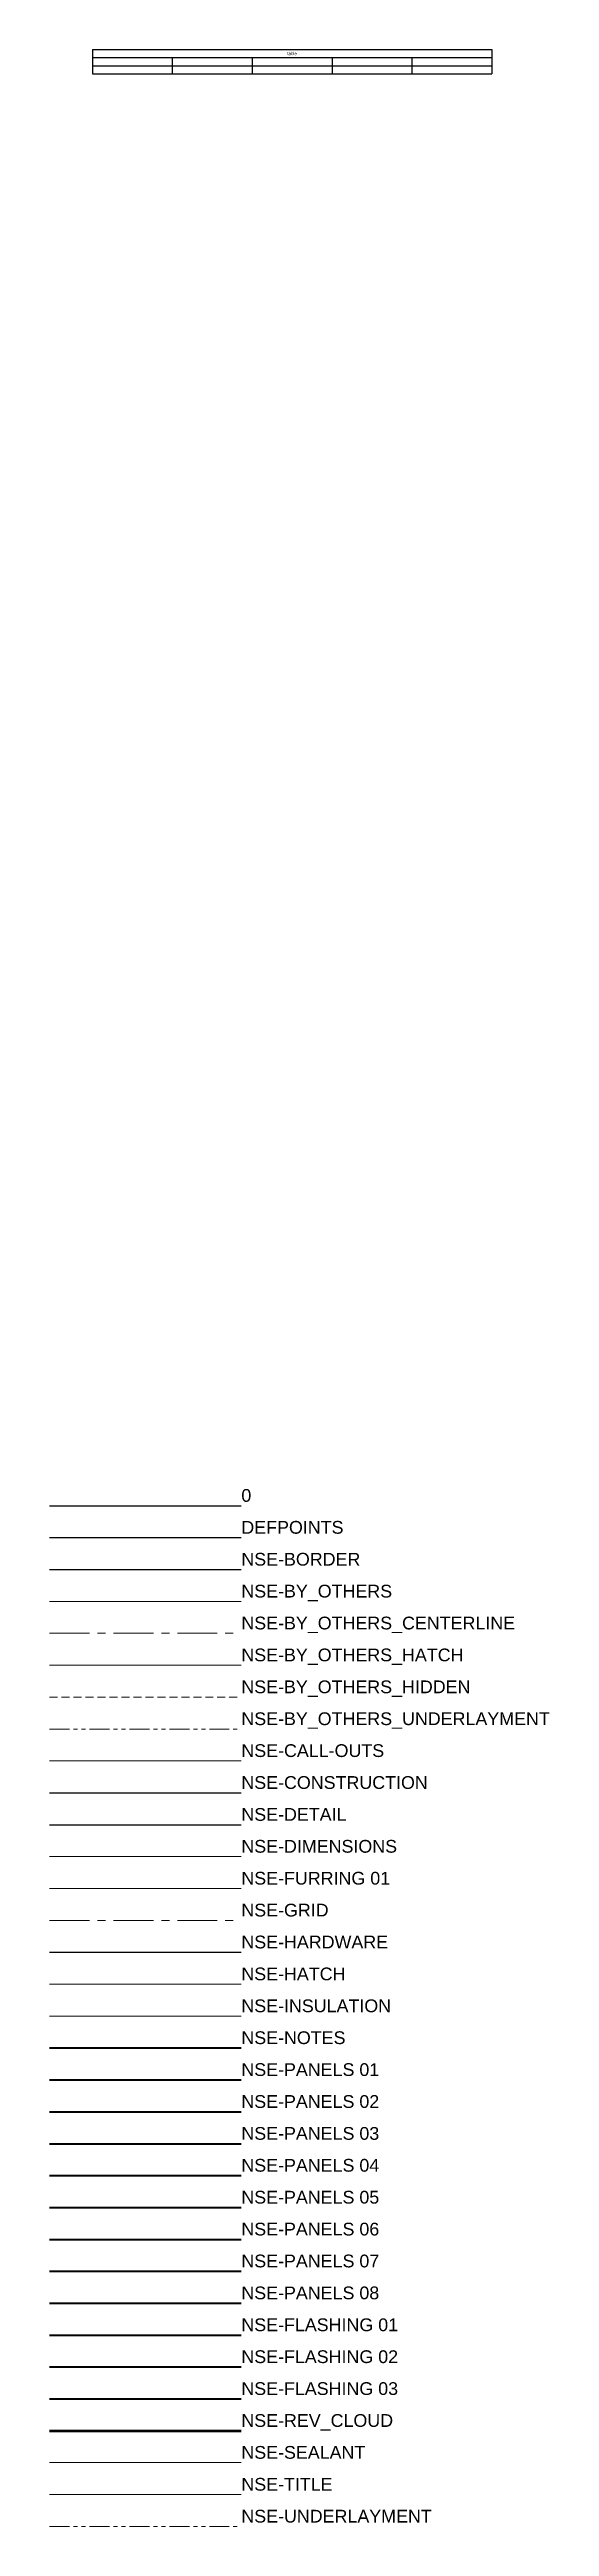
# Model space of a CAD drawing. Header units: inches. Extents: x -293 to 39679, y -468 to 488.
# Drawn here: x -293 to -277.4, y -37 to 40.7 of the extents above; entities that cross this region are included whole.
import ezdxf

# ---------------------------------------------------------------- set-up
doc = ezdxf.new("R2010")
doc.units = ezdxf.units.IN
doc.header["$MEASUREMENT"] = 0
for name, pattern in [('CENTER', [2, 1.25, -0.25, 0.25, -0.25]), ('HIDDEN', [0.375, 0.25, -0.125]), ('PHANTOM2', [1.25, 0.625, -0.125, 0.125, -0.125, 0.125, -0.125])]:
    doc.linetypes.add(name, pattern=pattern)
doc.layers.get('Defpoints').update_dxf_attribs({"color": 3})
doc.layers.add('NSE-Border', color=156, linetype='Continuous', plot=False)
doc.layers.add('NSE-Construction', color=86, linetype='Continuous', plot=False)
for name, color, linetype, lineweight in [('NSE-By_Others', 252, 'Continuous', 0), ('NSE-By_Others_Centerline', 252, 'CENTER', 0), ('NSE-By_Others_Hatch', 250, 'Continuous', 0), ('NSE-By_Others_Hidden', 252, 'HIDDEN', 0), ('NSE-By_Others_Underlayment', 252, 'PHANTOM2', 13), ('NSE-Call-Outs', 51, 'Continuous', 13), ('NSE-Detail', 51, 'Continuous', 25), ('NSE-Dimensions', 51, 'Continuous', 13), ('NSE-Flashing 01', 2, 'Continuous', 40), ('NSE-Flashing 02', 111, 'Continuous', 40), ('NSE-Flashing 03', 141, 'Continuous', 40), ('NSE-Furring 01', 30, 'Continuous', 18), ('NSE-Grid', 6, 'CENTER', 13), ('NSE-Hardware', 111, 'Continuous', 25), ('NSE-Hatch', 253, 'Continuous', 13), ('NSE-Insulation', 6, 'Continuous', 13), ('NSE-Notes', 11, 'Continuous', 40), ('NSE-Panels 01', 1, 'Continuous', 40), ('NSE-Panels 02', 2, 'Continuous', 40), ('NSE-Panels 03', 3, 'Continuous', 40), ('NSE-Panels 04', 4, 'Continuous', 40), ('NSE-Panels 05', 5, 'Continuous', 40), ('NSE-Panels 06', 6, 'Continuous', 40), ('NSE-Panels 07', 30, 'Continuous', 40), ('NSE-Panels 08', 221, 'Continuous', 40), ('NSE-Rev_Cloud', 150, 'Continuous', 53), ('NSE-Sealant', 143, 'Continuous', 13), ('NSE-Title', 51, 'Continuous', 9), ('NSE-Underlayment', 6, 'PHANTOM2', 13)]:
    doc.layers.add(name, color=color, linetype=linetype, lineweight=lineweight)
doc.styles.add('004 - NSSM - Standard', font='arial.ttf', dxfattribs={"height": 0.4})
doc.styles.add('Anno - NSSM - Standard', font='arial.ttf', dxfattribs={"height": 0.1})

msp = doc.modelspace()

# ---------------------------------------------------------------- texts
at = {"insert": (-287.03836, -4.44985), "char_height": 0.4, "width": 2.1676261, "attachment_point": 1, "style": '004 - NSSM - Standard'}
msp.add_mtext('0', dxfattribs=at)
at = {"layer": 'Defpoints', "insert": (-287.03836, -5.44985), "char_height": 0.4, "width": 2.1676261, "attachment_point": 1, "style": '004 - NSSM - Standard'}
msp.add_mtext('DEFPOINTS', dxfattribs=at)
at = {"layer": 'NSE-Border', "insert": (-287.03836, -6.44985), "char_height": 0.4, "width": 2.1676261, "attachment_point": 1, "style": '004 - NSSM - Standard'}
msp.add_mtext('NSE-BORDER', dxfattribs=at)
at = {"layer": 'NSE-By_Others', "insert": (-287.03836, -7.44985), "char_height": 0.4, "width": 2.1676261, "attachment_point": 1, "style": '004 - NSSM - Standard'}
msp.add_mtext('NSE-BY_OTHERS', dxfattribs=at)
at = {"layer": 'NSE-By_Others_Centerline', "insert": (-287.03836, -8.44985), "char_height": 0.4, "width": 2.1676261, "attachment_point": 1, "style": '004 - NSSM - Standard'}
msp.add_mtext('NSE-BY_OTHERS_CENTERLINE', dxfattribs=at)
at = {"layer": 'NSE-By_Others_Hatch', "insert": (-287.03836, -9.44985), "char_height": 0.4, "width": 2.1676261, "attachment_point": 1, "style": '004 - NSSM - Standard'}
msp.add_mtext('NSE-BY_OTHERS_HATCH', dxfattribs=at)
at = {"layer": 'NSE-By_Others_Hidden', "insert": (-287.03836, -10.44985), "char_height": 0.4, "width": 2.1676261, "attachment_point": 1, "style": '004 - NSSM - Standard'}
msp.add_mtext('NSE-BY_OTHERS_HIDDEN', dxfattribs=at)
at = {"layer": 'NSE-By_Others_Underlayment', "insert": (-287.03836, -11.44985), "char_height": 0.4, "width": 2.1676261, "attachment_point": 1, "style": '004 - NSSM - Standard'}
msp.add_mtext('NSE-BY_OTHERS_UNDERLAYMENT', dxfattribs=at)
at = {"layer": 'NSE-Call-Outs', "insert": (-287.03836, -12.44985), "char_height": 0.4, "width": 2.1676261, "attachment_point": 1, "style": '004 - NSSM - Standard'}
msp.add_mtext('NSE-CALL-OUTS', dxfattribs=at)
at = {"layer": 'NSE-Construction', "insert": (-287.03836, -13.44985), "char_height": 0.4, "width": 2.1676261, "attachment_point": 1, "style": '004 - NSSM - Standard'}
msp.add_mtext('NSE-CONSTRUCTION', dxfattribs=at)
at = {"layer": 'NSE-Detail', "insert": (-287.03836, -14.44985), "char_height": 0.4, "width": 2.1676261, "attachment_point": 1, "style": '004 - NSSM - Standard'}
msp.add_mtext('NSE-DETAIL', dxfattribs=at)
at = {"layer": 'NSE-Dimensions', "insert": (-287.03836, -15.44985), "char_height": 0.4, "width": 2.1676261, "attachment_point": 1, "style": '004 - NSSM - Standard'}
msp.add_mtext('NSE-DIMENSIONS', dxfattribs=at)
at = {"layer": 'NSE-Flashing 01', "insert": (-287.03836, -30.44985), "char_height": 0.4, "width": 9.0531605, "attachment_point": 1, "style": '004 - NSSM - Standard'}
msp.add_mtext('NSE-FLASHING 01', dxfattribs=at)
at = {"layer": 'NSE-Flashing 02', "insert": (-287.03836, -31.44985), "char_height": 0.4, "width": 9.0315471, "attachment_point": 1, "style": '004 - NSSM - Standard'}
msp.add_mtext('NSE-FLASHING 02', dxfattribs=at)
at = {"layer": 'NSE-Flashing 03', "insert": (-287.03836, -32.44985), "char_height": 0.4, "width": 8.8370065, "attachment_point": 1, "style": '004 - NSSM - Standard'}
msp.add_mtext('NSE-FLASHING 03', dxfattribs=at)
at = {"layer": 'NSE-Furring 01', "insert": (-287.03836, -16.44985), "char_height": 0.4, "width": 5.7741971, "attachment_point": 1, "style": '004 - NSSM - Standard'}
msp.add_mtext('NSE-FURRING 01', dxfattribs=at)
at = {"layer": 'NSE-Grid', "insert": (-287.03836, -17.44985), "char_height": 0.4, "width": 2.1676261, "attachment_point": 1, "style": '004 - NSSM - Standard'}
msp.add_mtext('NSE-GRID', dxfattribs=at)
at = {"layer": 'NSE-Hardware', "insert": (-287.03836, -18.44985), "char_height": 0.4, "width": 2.1676261, "attachment_point": 1, "style": '004 - NSSM - Standard'}
msp.add_mtext('NSE-HARDWARE', dxfattribs=at)
at = {"layer": 'NSE-Hatch', "insert": (-287.03836, -19.44985), "char_height": 0.4, "width": 2.1676261, "attachment_point": 1, "style": '004 - NSSM - Standard'}
msp.add_mtext('NSE-HATCH', dxfattribs=at)
at = {"layer": 'NSE-Insulation', "insert": (-287.03836, -20.44985), "char_height": 0.4, "width": 2.1676261, "attachment_point": 1, "style": '004 - NSSM - Standard'}
msp.add_mtext('NSE-INSULATION', dxfattribs=at)
at = {"layer": 'NSE-Notes', "insert": (-287.03836, -21.44985), "char_height": 0.4, "width": 2.1676261, "attachment_point": 1, "style": '004 - NSSM - Standard'}
msp.add_mtext('NSE-NOTES', dxfattribs=at)
at = {"layer": 'NSE-Panels 01', "insert": (-287.03836, -22.44985), "char_height": 0.4, "width": 7.1357758, "attachment_point": 1, "style": '004 - NSSM - Standard'}
msp.add_mtext('NSE-PANELS 01', dxfattribs=at)
at = {"layer": 'NSE-Panels 02', "insert": (-287.03836, -23.44985), "char_height": 0.4, "width": 7.1357758, "attachment_point": 1, "style": '004 - NSSM - Standard'}
msp.add_mtext('NSE-PANELS 02', dxfattribs=at)
at = {"layer": 'NSE-Panels 03', "insert": (-287.03836, -24.44985), "char_height": 0.4, "width": 7.1357758, "attachment_point": 1, "style": '004 - NSSM - Standard'}
msp.add_mtext('NSE-PANELS 03', dxfattribs=at)
at = {"layer": 'NSE-Panels 04', "insert": (-287.03836, -25.44985), "char_height": 0.4, "width": 7.1357758, "attachment_point": 1, "style": '004 - NSSM - Standard'}
msp.add_mtext('NSE-PANELS 04', dxfattribs=at)
at = {"layer": 'NSE-Panels 05', "insert": (-287.03836, -26.44985), "char_height": 0.4, "width": 7.1357758, "attachment_point": 1, "style": '004 - NSSM - Standard'}
msp.add_mtext('NSE-PANELS 05', dxfattribs=at)
at = {"layer": 'NSE-Panels 06', "insert": (-287.03836, -27.44985), "char_height": 0.4, "width": 7.1357758, "attachment_point": 1, "style": '004 - NSSM - Standard'}
msp.add_mtext('NSE-PANELS 06', dxfattribs=at)
at = {"layer": 'NSE-Panels 07', "insert": (-287.03836, -28.44985), "char_height": 0.4, "width": 7.1357758, "attachment_point": 1, "style": '004 - NSSM - Standard'}
msp.add_mtext('NSE-PANELS 07', dxfattribs=at)
at = {"layer": 'NSE-Panels 08', "insert": (-287.03836, -29.44985), "char_height": 0.4, "width": 7.1357758, "attachment_point": 1, "style": '004 - NSSM - Standard'}
msp.add_mtext('NSE-PANELS 08', dxfattribs=at)
at = {"layer": 'NSE-Rev_Cloud', "insert": (-287.03836, -33.44985), "char_height": 0.4, "width": 2.1676261, "attachment_point": 1, "style": '004 - NSSM - Standard'}
msp.add_mtext('NSE-REV_CLOUD', dxfattribs=at)
at = {"layer": 'NSE-Sealant', "insert": (-287.03836, -34.44985), "char_height": 0.4, "width": 2.1676261, "attachment_point": 1, "style": '004 - NSSM - Standard'}
msp.add_mtext('NSE-SEALANT', dxfattribs=at)
at = {"layer": 'NSE-Title', "insert": (-287.03836, -35.44985), "char_height": 0.4, "width": 2.1676261, "attachment_point": 1, "style": '004 - NSSM - Standard'}
msp.add_mtext('NSE-TITLE', dxfattribs=at)
at = {"layer": 'NSE-Underlayment', "insert": (-287.03836, -36.44985), "char_height": 0.4, "width": 2.1676261, "attachment_point": 1, "style": '004 - NSSM - Standard'}
msp.add_mtext('NSE-UNDERLAYMENT', dxfattribs=at)

# ---------------------------------------------------------------- blocks, each defined once
blk = doc.blocks.new('*T9')
at = {"color": 0, "linetype": 'ByBlock', "lineweight": -2, "transparency": 16777216}
for p, q in [((0, 0), (12.5, 0)), ((0, 0), (0, -0.76)), ((12.5, 0), (12.5, -0.76)), ((0, -0.253), (12.5, -0.253)), ((0, -0.507), (12.5, -0.507)), ((0, -0.76), (12.5, -0.76)), ((2.5, -0.253), (2.5, -0.76)), ((5, -0.253), (5, -0.76)), ((7.5, -0.253), (7.5, -0.76)), ((10, -0.253), (10, -0.76))]:
    blk.add_line(p, q, dxfattribs=at)
at = {"color": 0, "transparency": 16777216, "insert": (6.25, -0.127), "char_height": 0.1, "width": 12.38, "attachment_point": 5, "style": 'Anno - NSSM - Standard'}
blk.add_mtext('table', dxfattribs=at)

# ---------------------------------------------------------------- linework, layer by layer
msp.add_line((-293.04027, -4.97199), (-287.04027, -4.97199))
at = {"layer": 'Defpoints'}
msp.add_line((-293.04027, -5.97199), (-287.04027, -5.97199), dxfattribs=at)
at = {"layer": 'NSE-Border'}
msp.add_line((-293.04027, -6.97199), (-287.04027, -6.97199), dxfattribs=at)
at = {"layer": 'NSE-By_Others'}
msp.add_line((-293.04027, -7.97199), (-287.04027, -7.97199), dxfattribs=at)
at = {"layer": 'NSE-By_Others_Centerline'}
msp.add_line((-293.04027, -8.97199), (-287.04027, -8.97199), dxfattribs=at)
at = {"layer": 'NSE-By_Others_Hatch'}
msp.add_line((-293.04027, -9.97199), (-287.04027, -9.97199), dxfattribs=at)
at = {"layer": 'NSE-By_Others_Hidden'}
msp.add_line((-293.04027, -10.97199), (-287.04027, -10.97199), dxfattribs=at)
at = {"layer": 'NSE-By_Others_Underlayment'}
msp.add_line((-293.04027, -11.97199), (-287.04027, -11.97199), dxfattribs=at)
at = {"layer": 'NSE-Call-Outs'}
msp.add_line((-293.04027, -12.97199), (-287.04027, -12.97199), dxfattribs=at)
at = {"layer": 'NSE-Construction'}
msp.add_line((-293.04027, -13.97199), (-287.04027, -13.97199), dxfattribs=at)
at = {"layer": 'NSE-Detail'}
msp.add_line((-293.04027, -14.97199), (-287.04027, -14.97199), dxfattribs=at)
at = {"layer": 'NSE-Dimensions'}
msp.add_line((-293.04027, -15.97199), (-287.04027, -15.97199), dxfattribs=at)
at = {"layer": 'NSE-Flashing 01'}
msp.add_line((-293.04027, -30.97199), (-287.04027, -30.97199), dxfattribs=at)
at = {"layer": 'NSE-Flashing 02'}
msp.add_line((-293.04027, -31.97199), (-287.04027, -31.97199), dxfattribs=at)
at = {"layer": 'NSE-Flashing 03'}
msp.add_line((-293.04027, -32.97199), (-287.04027, -32.97199), dxfattribs=at)
at = {"layer": 'NSE-Furring 01'}
msp.add_line((-293.04027, -16.97199), (-287.04027, -16.97199), dxfattribs=at)
at = {"layer": 'NSE-Grid'}
msp.add_line((-293.04027, -17.97199), (-287.04027, -17.97199), dxfattribs=at)
at = {"layer": 'NSE-Hardware'}
msp.add_line((-293.04027, -18.97199), (-287.04027, -18.97199), dxfattribs=at)
at = {"layer": 'NSE-Hatch'}
msp.add_line((-293.04027, -19.97199), (-287.04027, -19.97199), dxfattribs=at)
at = {"layer": 'NSE-Insulation'}
msp.add_line((-293.04027, -20.97199), (-287.04027, -20.97199), dxfattribs=at)
at = {"layer": 'NSE-Notes'}
msp.add_line((-293.04027, -21.97199), (-287.04027, -21.97199), dxfattribs=at)
at = {"layer": 'NSE-Panels 01'}
msp.add_line((-293.04027, -22.97199), (-287.04027, -22.97199), dxfattribs=at)
at = {"layer": 'NSE-Panels 02'}
msp.add_line((-293.04027, -23.97199), (-287.04027, -23.97199), dxfattribs=at)
at = {"layer": 'NSE-Panels 03'}
msp.add_line((-293.04027, -24.97199), (-287.04027, -24.97199), dxfattribs=at)
at = {"layer": 'NSE-Panels 04'}
msp.add_line((-293.04027, -25.97199), (-287.04027, -25.97199), dxfattribs=at)
at = {"layer": 'NSE-Panels 05'}
msp.add_line((-293.04027, -26.97199), (-287.04027, -26.97199), dxfattribs=at)
at = {"layer": 'NSE-Panels 06'}
msp.add_line((-293.04027, -27.97199), (-287.04027, -27.97199), dxfattribs=at)
at = {"layer": 'NSE-Panels 07'}
msp.add_line((-293.04027, -28.97199), (-287.04027, -28.97199), dxfattribs=at)
at = {"layer": 'NSE-Panels 08'}
msp.add_line((-293.04027, -29.97199), (-287.04027, -29.97199), dxfattribs=at)
at = {"layer": 'NSE-Rev_Cloud'}
msp.add_line((-293.04027, -33.97199), (-287.04027, -33.97199), dxfattribs=at)
at = {"layer": 'NSE-Sealant'}
msp.add_line((-293.04027, -34.97199), (-287.04027, -34.97199), dxfattribs=at)
at = {"layer": 'NSE-Title'}
msp.add_line((-293.04027, -35.97199), (-287.04027, -35.97199), dxfattribs=at)
at = {"layer": 'NSE-Underlayment'}
msp.add_line((-293.04027, -36.97199), (-287.04027, -36.97199), dxfattribs=at)

# ---------------------------------------------------------------- block references
msp.add_blockref('*T9', (-291.69938, 40.67851))

msp.set_redraw_order([(e.dxf.handle, doc.entitydb.next_handle()) for e in msp.query("TEXT MTEXT ATTDEF DIMENSION ARC_DIMENSION")])  # texts and dimensions are drawn at this point

doc.saveas('drawing.dxf')
